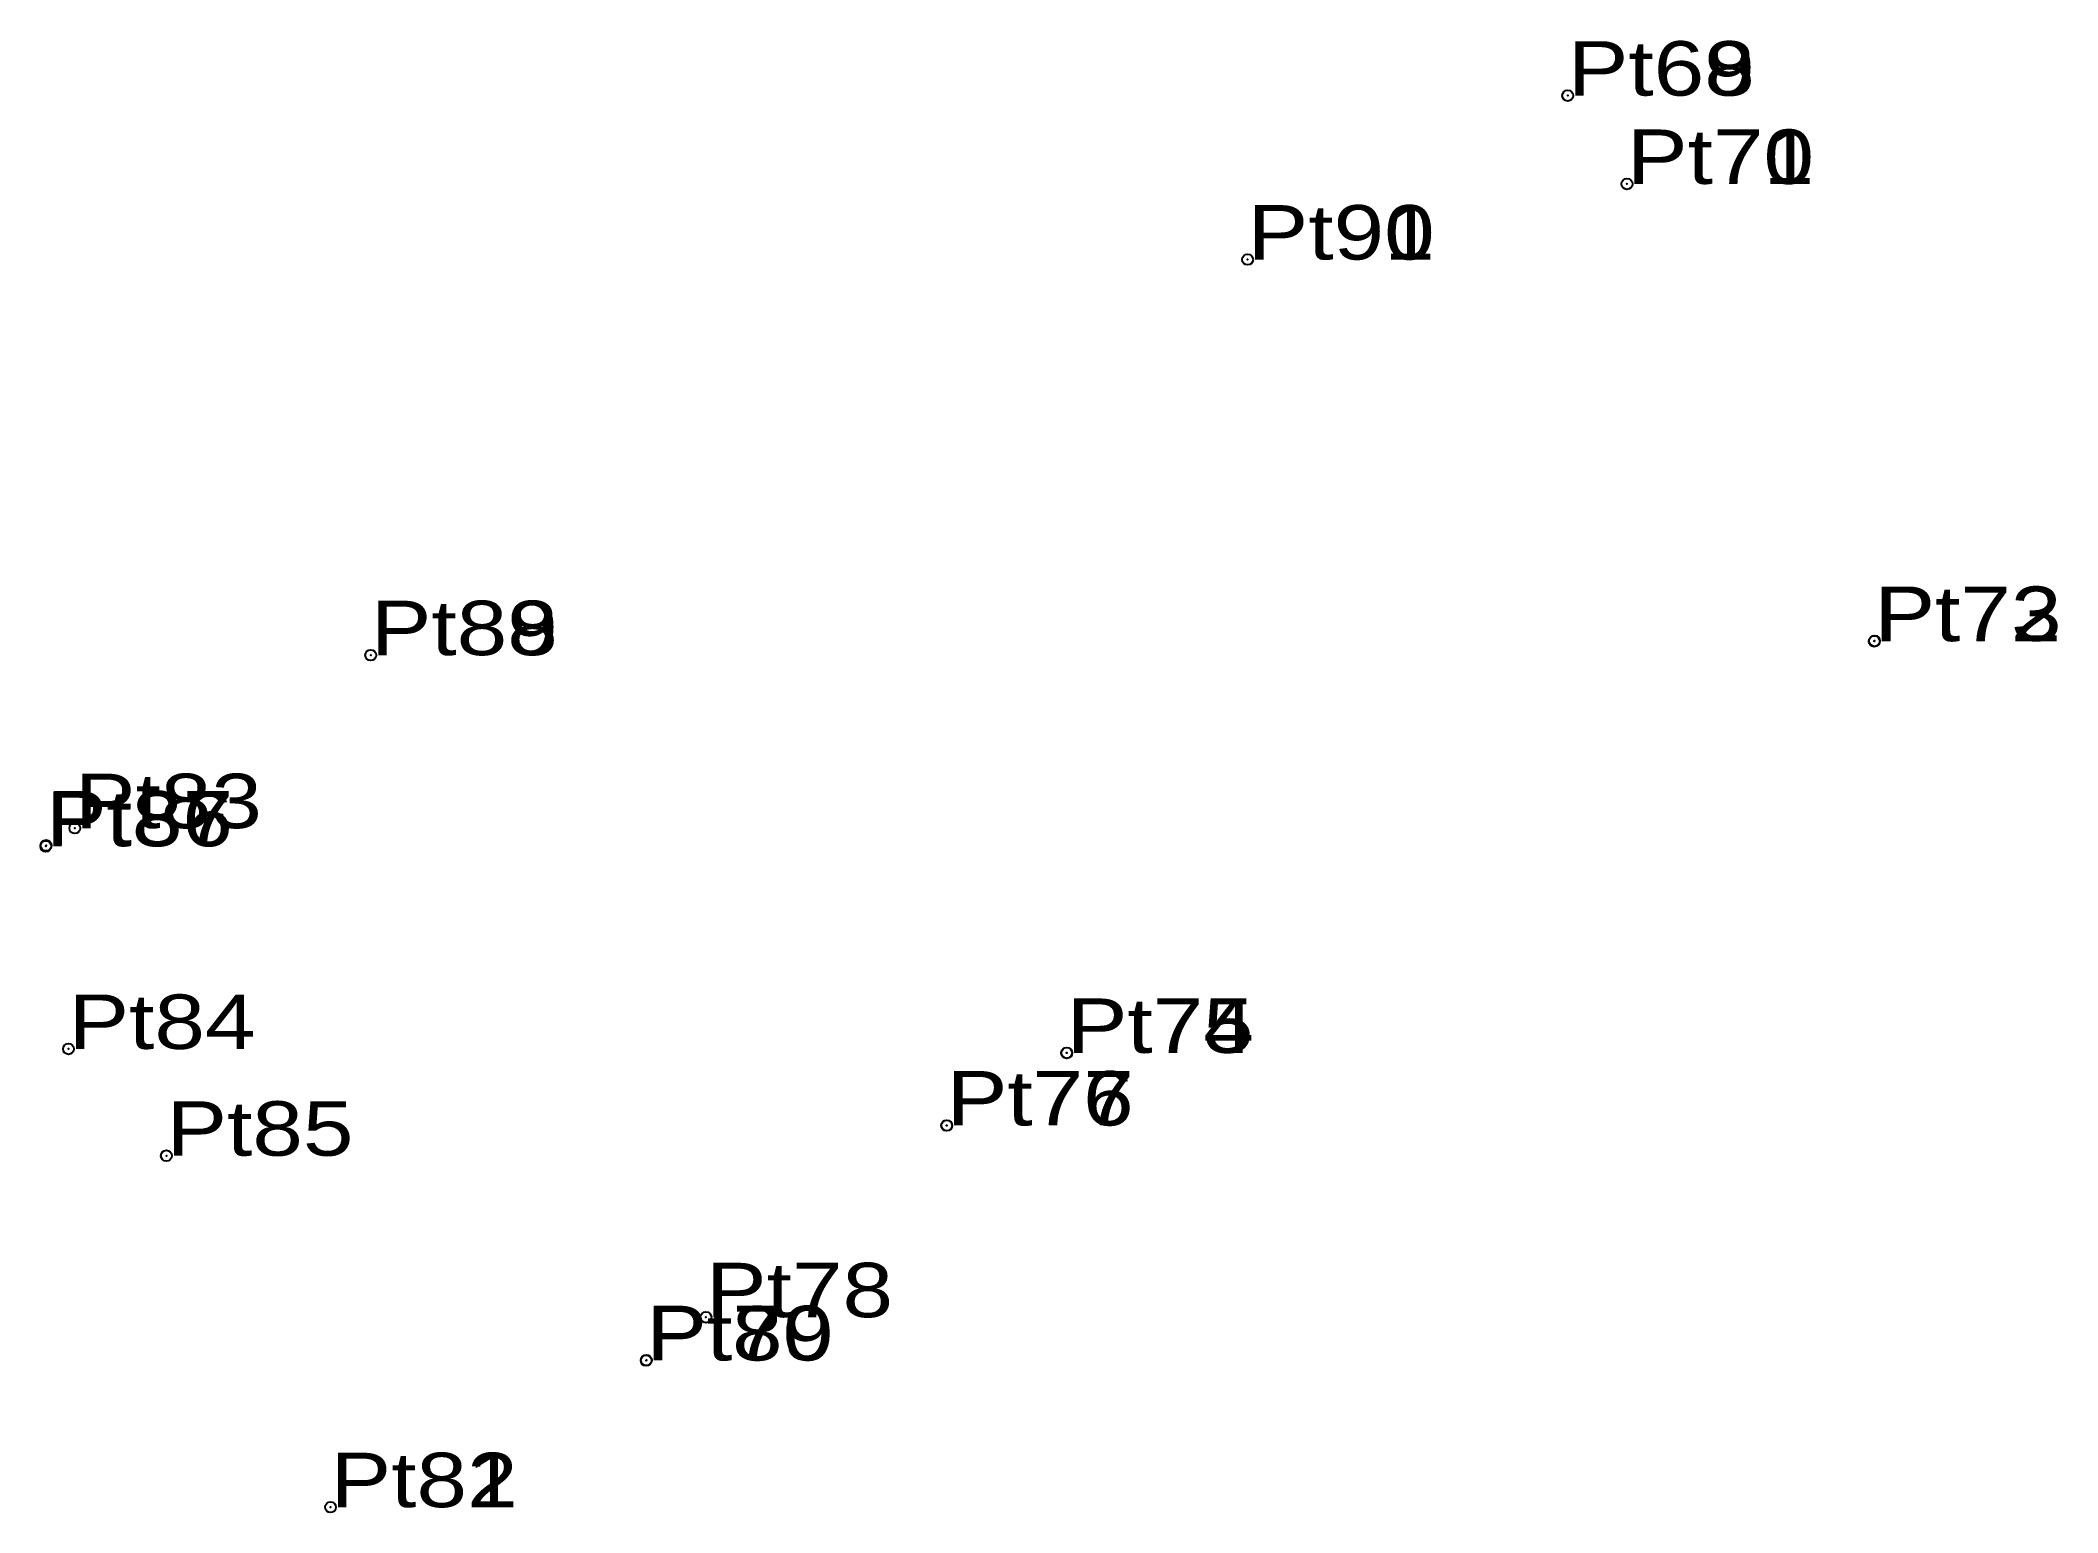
# Model space of a CAD drawing. Header units: metres. Extents: x 549210 to 552394, y 1837833 to 1841725.
# Drawn here: x 551067 to 551133.8, y 1838528.2 to 1838576.9 of the extents above; entities that cross this region are included whole.
import ezdxf

# ---------------------------------------------------------------- set-up
doc = ezdxf.new("R2010")
doc.units = ezdxf.units.M
doc.header["$LTSCALE"] = 0.72
doc.header["$PDMODE"] = 32
doc.header["$PDSIZE"] = 0.36
doc.layers.add('12', color=7, linetype='Continuous')
doc.layers.add('7', color=7, linetype='Continuous')

msp = doc.modelspace()

# ---------------------------------------------------------------- texts
at = {"layer": '12', "width": 1.25}
for s, p in [('Pt68', (551117.57, 1838575.1)), ('Pt69', (551117.57, 1838575.1)), ('Pt70', (551119.53, 1838572.18)), ('Pt71', (551119.53, 1838572.18)), ('Pt90', (551106.98, 1838569.68)), ('Pt91', (551106.98, 1838569.68)), ('Pt72', (551127.71, 1838557.06)), ('Pt73', (551127.72, 1838557.07)), ('Pt88', (551077.97, 1838556.6)), ('Pt89', (551077.97, 1838556.6)), ('Pt86', (551067.22, 1838550.28)), ('Pt87', (551067.23, 1838550.31)), ('Pt83', (551068.18, 1838550.88)), ('Pt84', (551067.97, 1838543.58)), ('Pt75', (551100.99, 1838543.45)), ('Pt74', (551101, 1838543.45)), ('Pt76', (551097.02, 1838541.05)), ('Pt77', (551097.03, 1838541.05)), ('Pt85', (551071.21, 1838540.05)), ('Pt78', (551089.06, 1838534.71)), ('Pt80', (551087.08, 1838533.28)), ('Pt79', (551087.09, 1838533.29)), ('Pt81', (551076.64, 1838528.43)), ('Pt82', (551076.64, 1838528.43))]:
    msp.add_text(s, height=1.8, dxfattribs=at).set_placement(p)

# ---------------------------------------------------------------- linework, layer by layer
at = {"layer": '7'}
for p in [(551117.57, 1838575.1), (551119.53, 1838572.18), (551106.98, 1838569.68), (551077.97, 1838556.6), (551127.71, 1838557.06), (551127.72, 1838557.07), (551068.18, 1838550.88), (551067.22, 1838550.28), (551067.23, 1838550.31), (551067.97, 1838543.58), (551100.99, 1838543.45), (551101, 1838543.45), (551097.02, 1838541.05), (551097.03, 1838541.05), (551071.21, 1838540.05), (551089.06, 1838534.71), (551087.08, 1838533.28), (551087.09, 1838533.29), (551076.64, 1838528.43)]:
    msp.add_point(p, dxfattribs=at)

msp.set_redraw_order([(e.dxf.handle, doc.entitydb.next_handle()) for e in msp.query("TEXT MTEXT ATTDEF DIMENSION ARC_DIMENSION")])  # texts and dimensions are drawn at this point

doc.saveas('drawing.dxf')
